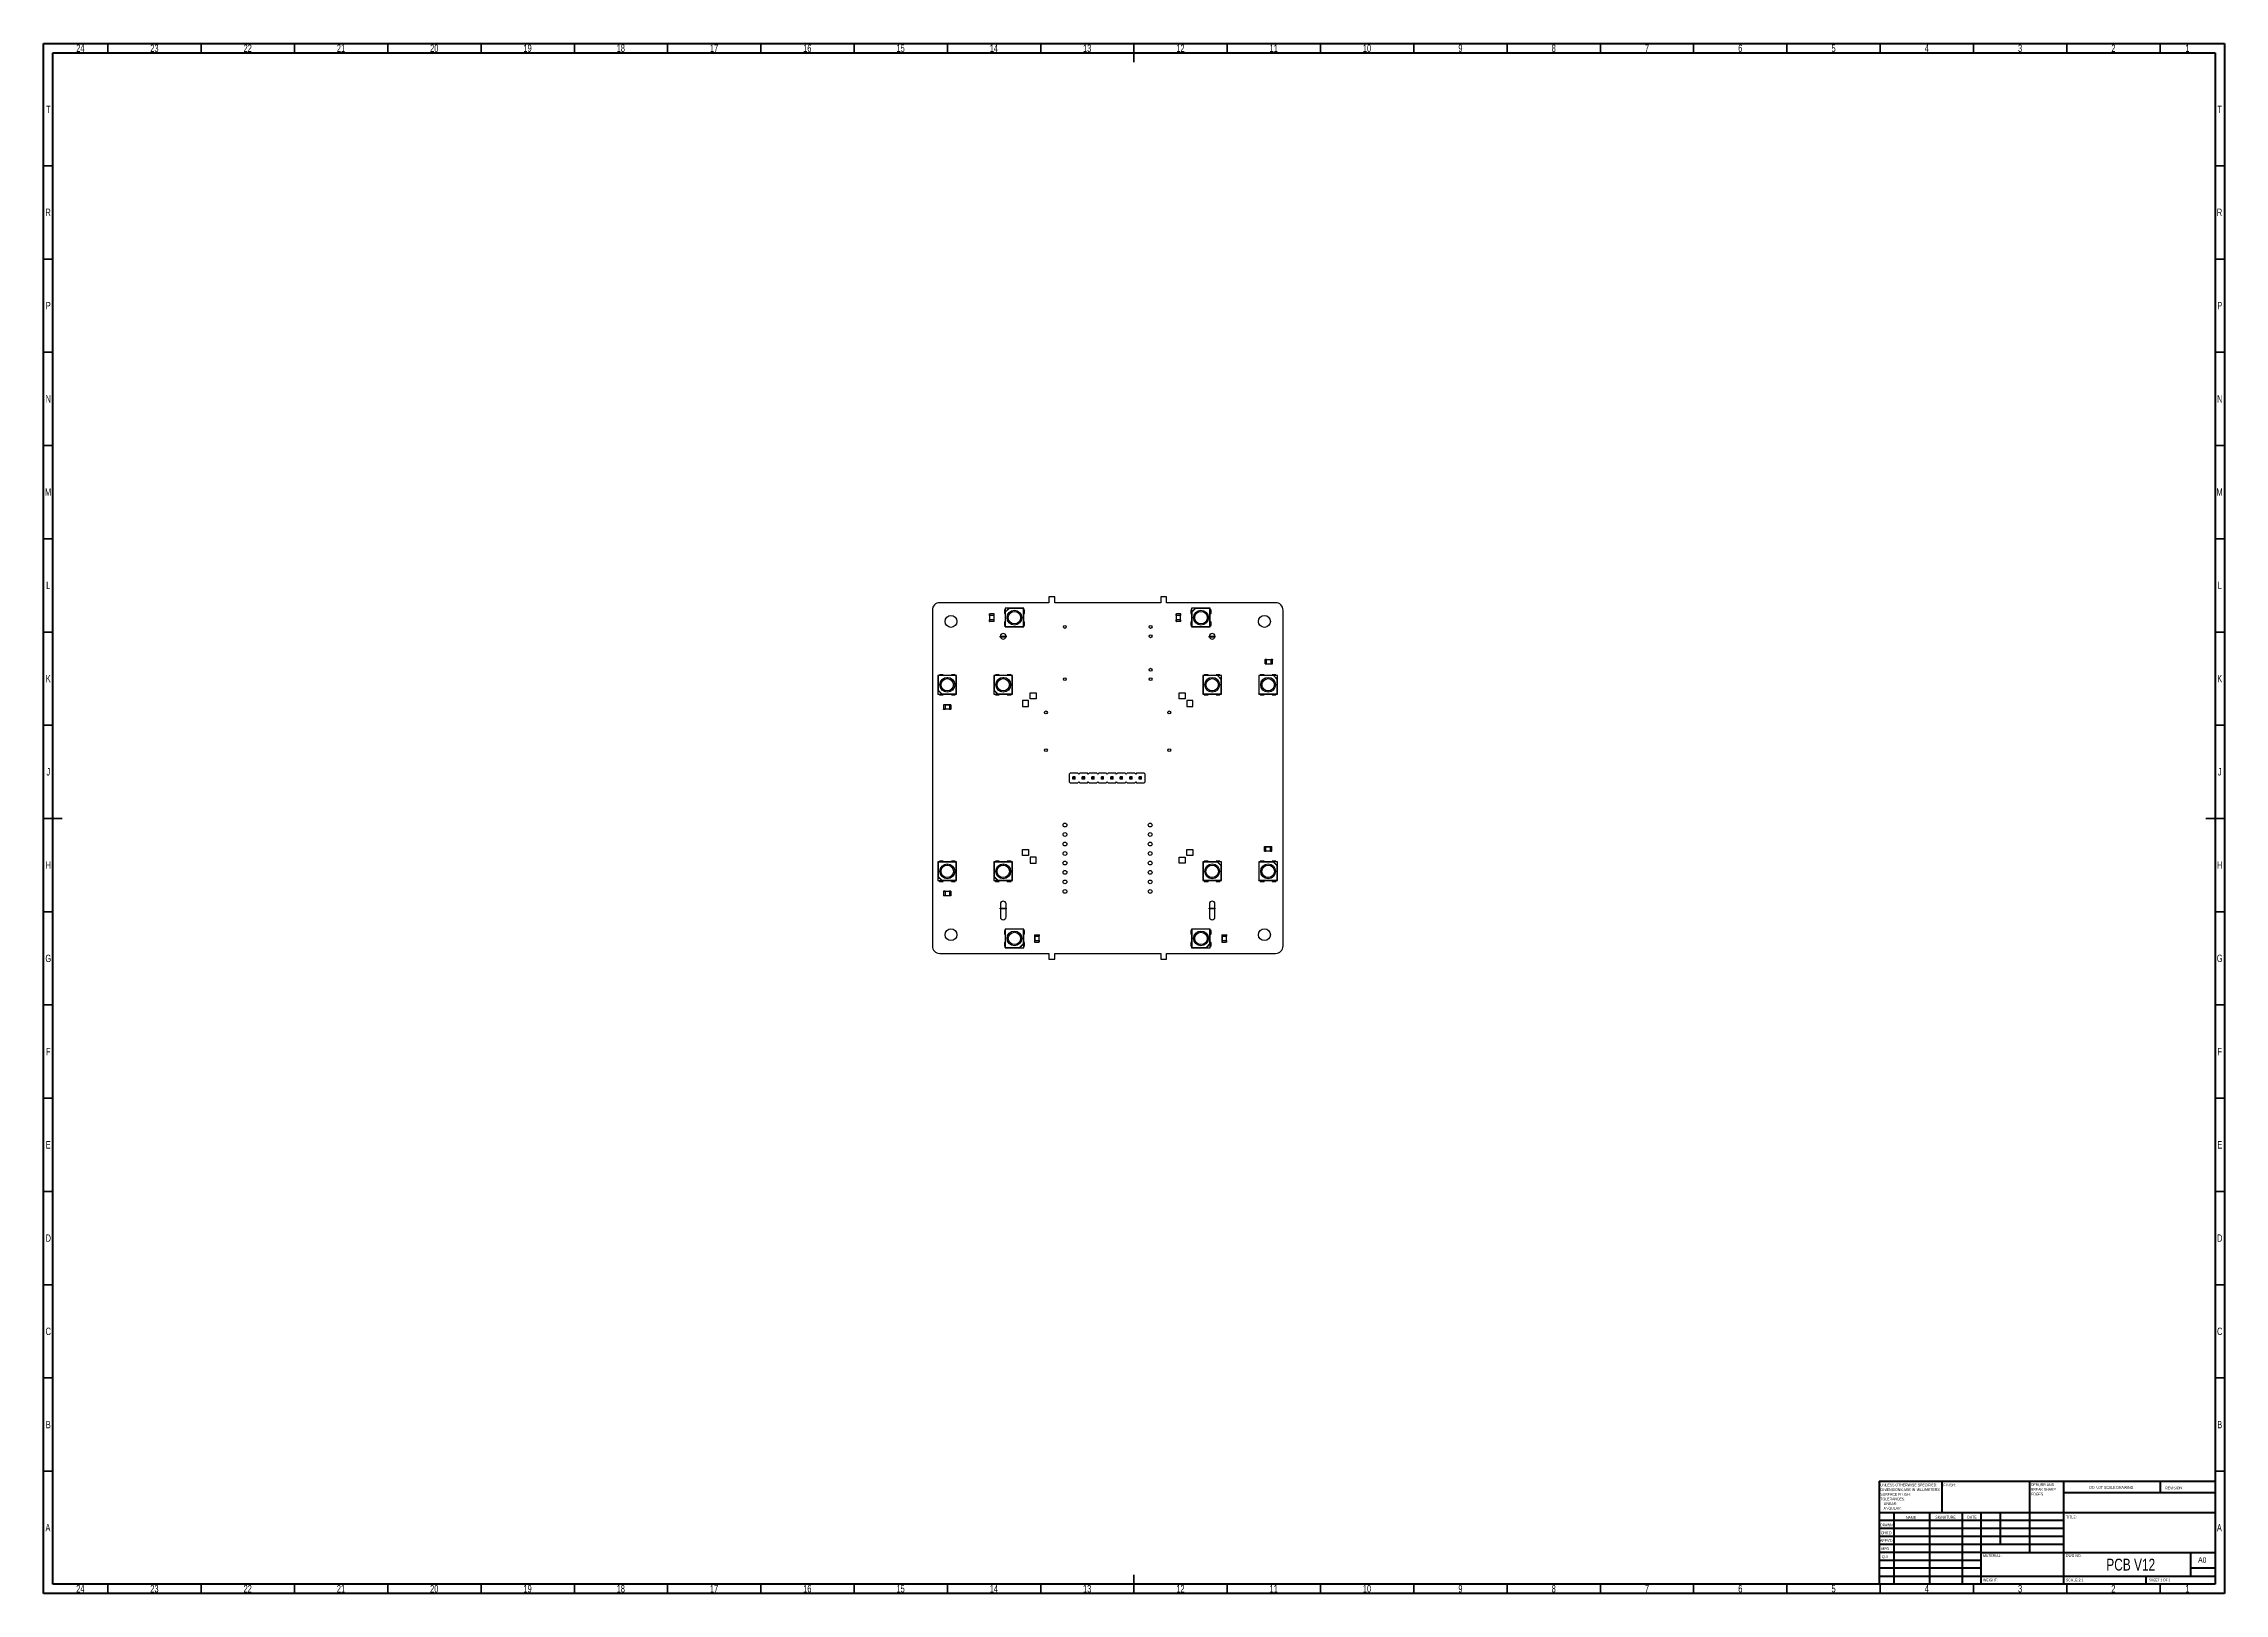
# Model space of a CAD drawing. Header units: millimetres. Extents: x 15 to 1184, y 5 to 836.
import ezdxf

# ---------------------------------------------------------------- set-up
doc = ezdxf.new("R2010")
doc.units = ezdxf.units.MM
doc.styles.add('SLDTEXTSTYLE0', font='TXT', dxfattribs={"width": 0.75})
doc.styles.add('SLDTEXTSTYLE1', font='TXT', dxfattribs={"width": 0.686449})
doc.styles.add('SLDTEXTSTYLE2', font='TXT', dxfattribs={"width": 0.6875})

msp = doc.modelspace()

# ---------------------------------------------------------------- texts
at = {"color": 7, "linetype": 'Continuous', "lineweight": 0}
for s, insert, char_height, attachment_point, style in [('24', (34.7, 835.5), 3.97, 2, 'SLDTEXTSTYLE0'), ('23', (74.4, 835.5), 3.97, 2, 'SLDTEXTSTYLE0'), ('22', (124.4, 835.5), 3.97, 2, 'SLDTEXTSTYLE0'), ('21', (174.4, 835.5), 3.97, 2, 'SLDTEXTSTYLE0'), ('20', (224.4, 835.5), 3.97, 2, 'SLDTEXTSTYLE0'), ('19', (274.4, 835.5), 3.97, 2, 'SLDTEXTSTYLE0'), ('18', (324.4, 835.5), 3.97, 2, 'SLDTEXTSTYLE0'), ('17', (374.4, 835.5), 3.97, 2, 'SLDTEXTSTYLE0'), ('16', (424.4, 835.5), 3.97, 2, 'SLDTEXTSTYLE0'), ('15', (474.4, 835.5), 3.97, 2, 'SLDTEXTSTYLE0'), ('14', (524.4, 835.5), 3.97, 2, 'SLDTEXTSTYLE0'), ('13', (574.4, 835.5), 3.97, 2, 'SLDTEXTSTYLE0'), ('12', (624.4, 835.5), 3.97, 2, 'SLDTEXTSTYLE0'), ('11', (674.4, 835.5), 3.97, 2, 'SLDTEXTSTYLE0'), ('10', (724.4, 835.5), 3.97, 2, 'SLDTEXTSTYLE0'), ('9', (774.5, 835.5), 3.97, 2, 'SLDTEXTSTYLE0'), ('8', (824.5, 835.5), 3.97, 2, 'SLDTEXTSTYLE0'), ('7', (874.5, 835.5), 3.97, 2, 'SLDTEXTSTYLE0'), ('6', (924.5, 835.5), 3.97, 2, 'SLDTEXTSTYLE0'), ('5', (974.5, 835.5), 3.97, 2, 'SLDTEXTSTYLE0'), ('4', (1024.5, 835.5), 3.97, 2, 'SLDTEXTSTYLE0'), ('3', (1074.5, 835.5), 3.97, 2, 'SLDTEXTSTYLE0'), ('2', (1124.5, 835.5), 3.97, 2, 'SLDTEXTSTYLE0'), ('1', (1164.2, 835.5), 3.97, 2, 'SLDTEXTSTYLE0'), ('T', (17.5, 802.7), 3.97, 2, 'SLDTEXTSTYLE0'), ('T', (1181.5, 802.7), 3.97, 2, 'SLDTEXTSTYLE0'), ('R', (17.4, 747.5), 3.97, 2, 'SLDTEXTSTYLE0'), ('R', (1181.4, 747.5), 3.97, 2, 'SLDTEXTSTYLE0'), ('P', (17.5, 697.5), 3.97, 2, 'SLDTEXTSTYLE0'), ('P', (1181.5, 697.5), 3.97, 2, 'SLDTEXTSTYLE0'), ('N', (17.5, 647.5), 3.97, 2, 'SLDTEXTSTYLE0'), ('N', (1181.5, 647.5), 3.97, 2, 'SLDTEXTSTYLE0'), ('M', (17.4, 597.5), 3.97, 2, 'SLDTEXTSTYLE0'), ('M', (1181.4, 597.5), 3.97, 2, 'SLDTEXTSTYLE0'), ('L', (17.5, 547.5), 3.97, 2, 'SLDTEXTSTYLE0'), ('L', (1181.5, 547.5), 3.97, 2, 'SLDTEXTSTYLE0'), ('K', (17.5, 497.5), 3.97, 2, 'SLDTEXTSTYLE0'), ('K', (1181.5, 497.5), 3.97, 2, 'SLDTEXTSTYLE0'), ('J', (17.5, 447.5), 3.97, 2, 'SLDTEXTSTYLE0'), ('J', (1181.5, 447.5), 3.97, 2, 'SLDTEXTSTYLE0'), ('H', (17.5, 397.5), 3.97, 2, 'SLDTEXTSTYLE0'), ('H', (1181.5, 397.5), 3.97, 2, 'SLDTEXTSTYLE0'), ('G', (17.5, 347.5), 3.97, 2, 'SLDTEXTSTYLE0'), ('G', (1181.5, 347.5), 3.97, 2, 'SLDTEXTSTYLE0'), ('F', (17.5, 297.5), 3.97, 2, 'SLDTEXTSTYLE0'), ('F', (1181.5, 297.5), 3.97, 2, 'SLDTEXTSTYLE0'), ('E', (17.5, 247.5), 3.97, 2, 'SLDTEXTSTYLE0'), ('E', (1181.5, 247.5), 3.97, 2, 'SLDTEXTSTYLE0'), ('D', (17.5, 197.5), 3.97, 2, 'SLDTEXTSTYLE0'), ('D', (1181.5, 197.5), 3.97, 2, 'SLDTEXTSTYLE0'), ('C', (17.5, 147.5), 3.97, 2, 'SLDTEXTSTYLE0'), ('C', (1181.5, 147.5), 3.97, 2, 'SLDTEXTSTYLE0'), ('B', (17.5, 97.5), 3.97, 2, 'SLDTEXTSTYLE0'), ('B', (1181.5, 97.5), 3.97, 2, 'SLDTEXTSTYLE0'), ('FINISH:', (1033.4, 63.9), 1.5, 1, 'SLDTEXTSTYLE0'), ('DO NOT SCALE DRAWING', (1111.6, 62.5), 1.5, 1, 'SLDTEXTSTYLE0'), ('REVISION', (1152.3, 62.3), 1.5, 1, 'SLDTEXTSTYLE0'), ('A', (17.3, 42.2), 3.97, 2, 'SLDTEXTSTYLE0'), ('DRAWN', (999.6, 42.4), 1.5, 1, 'SLDTEXTSTYLE1'), ("CHK'D", (999.9, 38.2), 1.5, 1, 'SLDTEXTSTYLE0'), ('NAME', (1013.3, 46.5), 1.5, 1, 'SLDTEXTSTYLE0'), ('SIGNATURE', (1029, 46.6), 1.5, 1, 'SLDTEXTSTYLE0'), ('DATE', (1046.2, 46.6), 1.5, 1, 'SLDTEXTSTYLE0'), ('TITLE:', (1099.1, 46.6), 1.5, 1, 'SLDTEXTSTYLE0'), ('A', (1181.3, 42.2), 3.97, 2, 'SLDTEXTSTYLE0'), ("APPV'D", (999.4, 34.1), 1.5, 1, 'SLDTEXTSTYLE0'), ('MFG', (1000.1, 29.7), 1.5, 1, 'SLDTEXTSTYLE0'), ('Q.A', (1000.5, 25.5), 1.5, 1, 'SLDTEXTSTYLE0'), ('MATERIAL:', (1054.6, 26), 1.5, 1, 'SLDTEXTSTYLE0'), ('DWG NO.', (1099, 26), 1.5, 1, 'SLDTEXTSTYLE0'), ('PCB V12', (1133.8, 23.6), 6.35, 2, 'SLDTEXTSTYLE0'), ('A0', (1169.9, 24.4), 2.91, 1, 'SLDTEXTSTYLE0'), ('WEIGHT:', (1054.6, 12.9), 1.5, 1, 'SLDTEXTSTYLE0'), ('SCALE:2:1', (1099.1, 12.9), 1.5, 1, 'SLDTEXTSTYLE0'), ('SHEET 1 OF 1', (1143.5, 12.9), 1.5, 1, 'SLDTEXTSTYLE2'), ('24', (34.7, 9.5), 3.97, 2, 'SLDTEXTSTYLE0'), ('23', (74.4, 9.5), 3.97, 2, 'SLDTEXTSTYLE0'), ('22', (124.4, 9.5), 3.97, 2, 'SLDTEXTSTYLE0'), ('21', (174.4, 9.5), 3.97, 2, 'SLDTEXTSTYLE0'), ('20', (224.4, 9.5), 3.97, 2, 'SLDTEXTSTYLE0'), ('19', (274.4, 9.5), 3.97, 2, 'SLDTEXTSTYLE0'), ('18', (324.4, 9.5), 3.97, 2, 'SLDTEXTSTYLE0'), ('17', (374.4, 9.5), 3.97, 2, 'SLDTEXTSTYLE0'), ('16', (424.4, 9.5), 3.97, 2, 'SLDTEXTSTYLE0'), ('15', (474.4, 9.5), 3.97, 2, 'SLDTEXTSTYLE0'), ('14', (524.4, 9.5), 3.97, 2, 'SLDTEXTSTYLE0'), ('13', (574.4, 9.5), 3.97, 2, 'SLDTEXTSTYLE0'), ('12', (624.4, 9.5), 3.97, 2, 'SLDTEXTSTYLE0'), ('11', (674.4, 9.5), 3.97, 2, 'SLDTEXTSTYLE0'), ('10', (724.4, 9.5), 3.97, 2, 'SLDTEXTSTYLE0'), ('9', (774.5, 9.5), 3.97, 2, 'SLDTEXTSTYLE0'), ('8', (824.5, 9.5), 3.97, 2, 'SLDTEXTSTYLE0'), ('7', (874.5, 9.5), 3.97, 2, 'SLDTEXTSTYLE0'), ('6', (924.5, 9.5), 3.97, 2, 'SLDTEXTSTYLE0'), ('5', (974.5, 9.5), 3.97, 2, 'SLDTEXTSTYLE0'), ('4', (1024.5, 9.5), 3.97, 2, 'SLDTEXTSTYLE0'), ('3', (1074.5, 9.5), 3.97, 2, 'SLDTEXTSTYLE0'), ('2', (1124.5, 9.5), 3.97, 2, 'SLDTEXTSTYLE0'), ('1', (1164.2, 9.5), 3.97, 2, 'SLDTEXTSTYLE0')]:
    msp.add_mtext(s, dxfattribs=dict(at, insert=insert, char_height=char_height, attachment_point=attachment_point, style=style))

# ---------------------------------------------------------------- blocks, each defined once
blk = doc.blocks.new('SW_NOTE_0')
at = {"color": 0, "linetype": 'Continuous', "lineweight": 0, "char_height": 1.5, "attachment_point": 1, "style": 'SLDTEXTSTYLE0'}
for s, insert in [('UNLESS OTHERWISE SPECIFIED:', (0, 1.9)), ('TOLERANCES:', (0, -5.6)), ('DIMENSIONS ARE IN MILLIMETERS', (0, -0.6)), ('SURFACE FINISH:', (0, -3.1)), ('ANGULAR:', (1.7, -10.6)), ('LINEAR:', (1.7, -8.1))]:
    blk.add_mtext(s, dxfattribs=dict(at, insert=insert))
blk = doc.blocks.new('SW_NOTE_0_1')
at = {"color": 0, "linetype": 'Continuous', "lineweight": 0, "char_height": 1.5, "attachment_point": 1, "style": 'SLDTEXTSTYLE0'}
for s, insert in [('DEBURR AND', (0, 1.9)), ('BREAK SHARP', (0, -0.6)), ('EDGES', (0, -3.1))]:
    blk.add_mtext(s, dxfattribs=dict(at, insert=insert))

# ---------------------------------------------------------------- linework, layer by layer
at = {"color": 7, "linetype": 'Continuous', "lineweight": 70}
for p, q in [((15, 5), (15, 836)), ((15, 836), (1184, 836)), ((20, 10), (20, 831)), ((20, 831), (1179, 831)), ((1179, 831), (1179, 10)), ((1184, 836), (1184, 5)), ((1184, 5), (15, 5)), ((1179, 10), (20, 10))]:
    msp.add_line(p, q, dxfattribs=at)
at = {"color": 7, "linetype": 'Continuous', "lineweight": 35}
for p, q in [((49.5, 831), (49.5, 836)), ((99.5, 831), (99.5, 836)), ((149.5, 831), (149.5, 836)), ((199.5, 831), (199.5, 836)), ((249.5, 831), (249.5, 836)), ((299.5, 831), (299.5, 836)), ((349.5, 831), (349.5, 836)), ((399.5, 831), (399.5, 836)), ((449.5, 831), (449.5, 836)), ((499.5, 831), (499.5, 836)), ((549.5, 831), (549.5, 836)), ((599.5, 836), (599.5, 826)), ((599.5, 831), (599.5, 836)), ((649.5, 831), (649.5, 836)), ((699.5, 831), (699.5, 836)), ((749.5, 831), (749.5, 836)), ((799.5, 831), (799.5, 836)), ((849.5, 831), (849.5, 836)), ((899.5, 831), (899.5, 836)), ((949.5, 831), (949.5, 836)), ((999.5, 831), (999.5, 836)), ((1049.5, 831), (1049.5, 836)), ((1099.5, 831), (1099.5, 836)), ((1149.5, 831), (1149.5, 836)), ((20, 770.5), (15, 770.5)), ((1179, 770.5), (1184, 770.5)), ((20, 720.5), (15, 720.5)), ((1179, 720.5), (1184, 720.5)), ((20, 670.5), (15, 670.5)), ((1179, 670.5), (1184, 670.5)), ((20, 620.5), (15, 620.5)), ((1179, 620.5), (1184, 620.5)), ((20, 570.5), (15, 570.5)), ((1179, 570.5), (1184, 570.5)), ((20, 520.5), (15, 520.5)), ((1179, 520.5), (1184, 520.5)), ((20, 470.5), (15, 470.5)), ((1179, 470.5), (1184, 470.5)), ((15, 420.5), (25, 420.5)), ((20, 420.5), (15, 420.5)), ((1184, 420.5), (1174, 420.5)), ((1179, 420.5), (1184, 420.5)), ((20, 370.5), (15, 370.5)), ((1179, 370.5), (1184, 370.5)), ((20, 320.5), (15, 320.5)), ((1179, 320.5), (1184, 320.5)), ((20, 270.5), (15, 270.5)), ((1179, 270.5), (1184, 270.5)), ((20, 220.5), (15, 220.5)), ((1179, 220.5), (1184, 220.5)), ((20, 170.5), (15, 170.5)), ((1179, 170.5), (1184, 170.5)), ((20, 120.5), (15, 120.5)), ((1179, 120.5), (1184, 120.5)), ((20, 70.5), (15, 70.5)), ((1179, 70.5), (1184, 70.5)), ((599.5, 5), (599.5, 15)), ((49.5, 10), (49.5, 5)), ((99.5, 10), (99.5, 5)), ((149.5, 10), (149.5, 5)), ((199.5, 10), (199.5, 5)), ((249.5, 10), (249.5, 5)), ((299.5, 10), (299.5, 5)), ((349.5, 10), (349.5, 5)), ((399.5, 10), (399.5, 5)), ((449.5, 10), (449.5, 5)), ((499.5, 10), (499.5, 5)), ((549.5, 10), (549.5, 5)), ((599.5, 10), (599.5, 5)), ((649.5, 10), (649.5, 5)), ((699.5, 10), (699.5, 5)), ((749.5, 10), (749.5, 5)), ((799.5, 10), (799.5, 5)), ((849.5, 10), (849.5, 5)), ((899.5, 10), (899.5, 5)), ((949.5, 10), (949.5, 5)), ((999.5, 10), (999.5, 5)), ((1049.5, 10), (1049.5, 5)), ((1099.5, 10), (1099.5, 5)), ((1149.5, 10), (1149.5, 5))]:
    msp.add_line(p, q, dxfattribs=at)
at = {"color": 7, "linetype": 'Continuous', "lineweight": 25}
for p, q in [((557, 539.4), (553.8, 539.4)), ((553.8, 539.4), (553.8, 536.2)), ((557, 536.2), (557, 539.4)), ((613.8, 539.4), (613.8, 536.2)), ((617, 539.4), (613.8, 539.4)), ((617, 536.2), (617, 539.4)), ((491.4, 532.2), (491.4, 352.2)), ((553.8, 536.2), (495.4, 536.2)), ((522.1, 529.4), (522.1, 530.2)), ((522.1, 530.2), (522.2, 530.2)), ((522.1, 529.4), (522.2, 529.4)), ((522.1, 526.2), (522.1, 527)), ((522.1, 527), (522.2, 527)), ((522.1, 526.2), (522.2, 526.2)), ((522.2, 529.4), (522.2, 530.2)), ((524.5, 530.2), (522.2, 530.2)), ((524.5, 529.4), (522.2, 529.4)), ((522.2, 527), (522.2, 529.4)), ((522.2, 526.2), (522.2, 527)), ((524.5, 527), (522.2, 527)), ((524.5, 526.2), (522.2, 526.2)), ((522.3, 527), (522.3, 529.4)), ((524.5, 529.4), (524.5, 530.2)), ((524.6, 530.2), (524.5, 530.2)), ((524.6, 529.4), (524.5, 529.4)), ((524.5, 527), (524.5, 529.4)), ((524.5, 527), (524.5, 529.4)), ((524.5, 526.2), (524.5, 527)), ((524.6, 527), (524.5, 527)), ((524.6, 526.2), (524.5, 526.2)), ((524.6, 529.4), (524.6, 530.2)), ((524.6, 526.2), (524.6, 527)), ((530, 532.4), (530, 530.4)), ((530, 532.4), (530.1, 532.4)), ((530, 530.4), (530.1, 530.4)), ((530.1, 532.4), (530.1, 530.4)), ((530.4, 532.4), (530.1, 532.4)), ((530.1, 530.4), (530.4, 530.4)), ((532.4, 533.2), (530.4, 531.2)), ((530.4, 533.2), (530.4, 531.2)), ((532.4, 533.2), (530.4, 533.2)), ((530.5, 531.1), (530.4, 531.2)), ((530.4, 531.2), (530.4, 523.2)), ((532.5, 533.1), (530.5, 531.1)), ((530.5, 531.1), (530.5, 523.4)), ((532.5, 533.1), (532.4, 533.2)), ((540.4, 533.2), (532.4, 533.2)), ((540.2, 533.1), (532.5, 533.1)), ((539.3, 528.2), (538.7, 528.2)), ((540.4, 533.2), (540.2, 533.1)), ((540.2, 523.4), (540.2, 533.1)), ((540.4, 523.2), (540.4, 533.2)), ((540.7, 532.4), (540.4, 532.4)), ((540.4, 530.4), (540.7, 530.4)), ((540.7, 530.4), (540.7, 532.4)), ((540.7, 532.4), (540.8, 532.4)), ((540.7, 530.4), (540.8, 530.4)), ((540.8, 530.4), (540.8, 532.4)), ((613.8, 536.2), (557, 536.2)), ((675.4, 536.2), (617, 536.2)), ((622.1, 529.4), (622.1, 530.2)), ((622.1, 530.2), (622.2, 530.2)), ((622.1, 529.4), (622.2, 529.4)), ((622.1, 526.2), (622.1, 527)), ((622.1, 527), (622.2, 527)), ((622.1, 526.2), (622.2, 526.2)), ((622.2, 529.4), (622.2, 530.2)), ((624.5, 530.2), (622.2, 530.2)), ((624.5, 529.4), (622.2, 529.4)), ((622.2, 527), (622.2, 529.4)), ((622.2, 526.2), (622.2, 527)), ((624.5, 527), (622.2, 527)), ((624.5, 526.2), (622.2, 526.2)), ((622.3, 527), (622.3, 529.4)), ((624.5, 529.4), (624.5, 530.2)), ((624.6, 530.2), (624.5, 530.2)), ((624.6, 529.4), (624.5, 529.4)), ((624.5, 527), (624.5, 529.4)), ((624.5, 527), (624.5, 529.4)), ((624.5, 526.2), (624.5, 527)), ((624.6, 527), (624.5, 527)), ((624.6, 526.2), (624.5, 526.2)), ((624.6, 529.4), (624.6, 530.2)), ((624.6, 526.2), (624.6, 527)), ((630, 532.4), (630, 530.4)), ((630, 532.4), (630.1, 532.4)), ((630, 530.4), (630.1, 530.4)), ((630.1, 532.4), (630.1, 530.4)), ((630.4, 532.4), (630.1, 532.4)), ((630.1, 530.4), (630.4, 530.4)), ((632.4, 533.2), (630.4, 531.2)), ((630.4, 533.2), (630.4, 531.2)), ((632.4, 533.2), (630.4, 533.2)), ((630.5, 531.1), (630.4, 531.2)), ((630.4, 531.2), (630.4, 523.2)), ((632.5, 533.1), (630.5, 531.1)), ((630.5, 531.1), (630.5, 523.4)), ((632.5, 533.1), (632.4, 533.2)), ((640.4, 533.2), (632.4, 533.2)), ((640.2, 533.1), (632.5, 533.1)), ((639.3, 528.2), (638.7, 528.2)), ((640.4, 533.2), (640.2, 533.1)), ((640.2, 523.4), (640.2, 533.1)), ((640.4, 523.2), (640.4, 533.2)), ((640.7, 532.4), (640.4, 532.4)), ((640.4, 530.4), (640.7, 530.4)), ((640.7, 530.4), (640.7, 532.4)), ((640.7, 532.4), (640.8, 532.4)), ((640.7, 530.4), (640.8, 530.4)), ((640.8, 530.4), (640.8, 532.4)), ((679.4, 352.2), (679.4, 532.2)), ((527.8, 517.8), (527.8, 518.2)), ((527.8, 518.2), (530.9, 518.2)), ((530.9, 517.8), (527.8, 517.8)), ((530, 526), (530, 524)), ((530, 526), (530.1, 526)), ((530, 524), (530.1, 524)), ((530.1, 526), (530.1, 524)), ((530.4, 526), (530.1, 526)), ((530.1, 524), (530.4, 524)), ((530.4, 523.2), (530.5, 523.4)), ((530.4, 523.2), (540.4, 523.2)), ((530.5, 523.4), (540.2, 523.4)), ((530.9, 518.2), (530.9, 517.8)), ((540.4, 523.2), (540.2, 523.4)), ((540.7, 526), (540.4, 526)), ((540.4, 524), (540.7, 524)), ((540.7, 524), (540.7, 526)), ((540.7, 526), (540.8, 526)), ((540.7, 524), (540.8, 524)), ((540.8, 524), (540.8, 526)), ((630, 526), (630, 524)), ((630, 526), (630.1, 526)), ((630, 524), (630.1, 524)), ((630.1, 526), (630.1, 524)), ((630.4, 526), (630.1, 526)), ((630.1, 524), (630.4, 524)), ((630.4, 523.2), (630.5, 523.4)), ((630.4, 523.2), (640.4, 523.2)), ((630.5, 523.4), (640.2, 523.4)), ((639.8, 518.2), (642.9, 518.2)), ((639.8, 517.8), (639.8, 518.2)), ((642.9, 517.8), (639.8, 517.8)), ((640.4, 523.2), (640.2, 523.4)), ((640.7, 526), (640.4, 526)), ((640.4, 524), (640.7, 524)), ((640.7, 524), (640.7, 526)), ((640.7, 526), (640.8, 526)), ((640.7, 524), (640.8, 524)), ((640.8, 524), (640.8, 526)), ((642.9, 518.2), (642.9, 517.8)), ((669.8, 505.9), (670.6, 505.9)), ((669.8, 505.9), (669.8, 505.8)), ((669.8, 505.8), (670.6, 505.8)), ((669.8, 503.5), (669.8, 505.8)), ((669.8, 503.4), (669.8, 503.5)), ((669.8, 503.5), (670.6, 503.5)), ((669.8, 503.4), (670.6, 503.4)), ((670.6, 505.9), (670.6, 505.8)), ((670.6, 503.5), (670.6, 505.8)), ((670.6, 505.8), (673, 505.8)), ((670.6, 505.7), (673, 505.7)), ((670.6, 503.4), (670.6, 503.5)), ((670.6, 503.5), (673, 503.5)), ((670.6, 503.5), (673, 503.5)), ((673, 505.9), (673.8, 505.9)), ((673, 505.9), (673, 505.8)), ((673, 505.8), (673.8, 505.8)), ((673, 503.5), (673, 505.8)), ((673, 503.5), (673.8, 503.5)), ((673, 503.4), (673, 503.5)), ((673, 503.4), (673.8, 503.4)), ((673.8, 505.9), (673.8, 505.8)), ((673.8, 503.5), (673.8, 505.8)), ((673.8, 503.4), (673.8, 503.5)), ((494.4, 497.2), (494.5, 497.1)), ((504.4, 497.2), (494.4, 497.2)), ((494.4, 497.2), (494.4, 489.3)), ((504.2, 497.1), (494.5, 497.1)), ((494.5, 497.1), (494.5, 489.4)), ((495.2, 497.5), (495.2, 497.6)), ((497.2, 497.6), (495.2, 497.6)), ((497.2, 497.5), (495.2, 497.5)), ((495.2, 497.5), (495.2, 497.2)), ((497.2, 497.5), (497.2, 497.6)), ((497.2, 497.2), (497.2, 497.5)), ((499.4, 496.2), (499.4, 495.6)), ((501.6, 497.5), (501.6, 497.6)), ((503.6, 497.6), (501.6, 497.6)), ((503.6, 497.5), (501.6, 497.5)), ((501.6, 497.5), (501.6, 497.2)), ((503.6, 497.5), (503.6, 497.6)), ((503.6, 497.2), (503.6, 497.5)), ((504.4, 497.2), (504.2, 497.1)), ((504.2, 487.4), (504.2, 497.1)), ((504.4, 487.2), (504.4, 497.2)), ((524.4, 497.2), (524.4, 489.3)), ((524.4, 497.2), (524.5, 497.1)), ((534.4, 497.2), (524.4, 497.2)), ((524.5, 497.1), (524.5, 489.4)), ((534.2, 497.1), (524.5, 497.1)), ((525.2, 497.5), (525.2, 497.6)), ((527.2, 497.6), (525.2, 497.6)), ((527.2, 497.5), (525.2, 497.5)), ((525.2, 497.5), (525.2, 497.2)), ((527.2, 497.5), (527.2, 497.6)), ((527.2, 497.2), (527.2, 497.5)), ((529.4, 496.2), (529.4, 495.6)), ((531.6, 497.5), (531.6, 497.6)), ((533.6, 497.6), (531.6, 497.6)), ((533.6, 497.5), (531.6, 497.5)), ((531.6, 497.5), (531.6, 497.2)), ((533.6, 497.5), (533.6, 497.6)), ((533.6, 497.2), (533.6, 497.5)), ((534.4, 497.2), (534.2, 497.1)), ((534.2, 487.4), (534.2, 497.1)), ((534.4, 487.2), (534.4, 497.2)), ((636.4, 497.2), (636.5, 497.1)), ((644.3, 497.2), (636.4, 497.2)), ((636.4, 497.2), (636.4, 487.2)), ((644.2, 497.1), (636.5, 497.1)), ((636.5, 497.1), (636.5, 487.4)), ((637.2, 497.6), (637.2, 497.5)), ((639.2, 497.6), (637.2, 497.6)), ((639.2, 497.5), (637.2, 497.5)), ((637.2, 497.5), (637.2, 497.2)), ((639.2, 497.6), (639.2, 497.5)), ((639.2, 497.2), (639.2, 497.5)), ((643.6, 497.6), (643.6, 497.5)), ((645.6, 497.6), (643.6, 497.6)), ((645.6, 497.5), (643.6, 497.5)), ((643.6, 497.5), (643.6, 497.2)), ((644.2, 497.1), (644.3, 497.2)), ((646.2, 495.1), (644.2, 497.1)), ((646.4, 495.2), (644.3, 497.2)), ((646.4, 497.2), (644.3, 497.2)), ((645.6, 497.6), (645.6, 497.5)), ((645.6, 497.2), (645.6, 497.5)), ((646.2, 495.1), (646.4, 495.2)), ((646.2, 487.4), (646.2, 495.1)), ((646.4, 495.2), (646.4, 497.2)), ((646.4, 487.2), (646.4, 495.2)), ((666.4, 497.2), (666.5, 497.1)), ((666.4, 497.2), (666.4, 487.2)), ((674.3, 497.2), (666.4, 497.2)), ((666.5, 497.1), (666.5, 487.4)), ((674.2, 497.1), (666.5, 497.1)), ((667.2, 497.6), (667.2, 497.5)), ((669.2, 497.6), (667.2, 497.6)), ((669.2, 497.5), (667.2, 497.5)), ((667.2, 497.5), (667.2, 497.2)), ((669.2, 497.6), (669.2, 497.5)), ((669.2, 497.2), (669.2, 497.5)), ((675.6, 497.6), (673.6, 497.6)), ((673.6, 497.6), (673.6, 497.5)), ((675.6, 497.5), (673.6, 497.5)), ((673.6, 497.5), (673.6, 497.2)), ((674.2, 497.1), (674.3, 497.2)), ((676.2, 495.1), (674.2, 497.1)), ((676.4, 495.2), (674.3, 497.2)), ((676.4, 497.2), (674.3, 497.2)), ((675.6, 497.6), (675.6, 497.5)), ((675.6, 497.2), (675.6, 497.5)), ((676.2, 495.1), (676.4, 495.2)), ((676.2, 487.4), (676.2, 495.1)), ((676.4, 495.2), (676.4, 497.2)), ((676.4, 487.2), (676.4, 495.2)), ((494.5, 489.4), (494.4, 489.3)), ((494.4, 489.3), (496.4, 487.2)), ((494.4, 489.3), (494.4, 487.2)), ((494.4, 487.2), (496.4, 487.2)), ((494.5, 489.4), (496.5, 487.4)), ((495.2, 487.2), (495.2, 486.9)), ((495.2, 486.9), (497.2, 486.9)), ((495.2, 486.8), (495.2, 486.9)), ((495.2, 486.8), (497.2, 486.8)), ((496.5, 487.4), (496.4, 487.2)), ((496.4, 487.2), (504.4, 487.2)), ((496.5, 487.4), (504.2, 487.4)), ((497.2, 486.9), (497.2, 487.2)), ((497.2, 486.8), (497.2, 486.9)), ((498.2, 481.5), (497.4, 481.5)), ((497.4, 481.5), (497.4, 481.4)), ((498.2, 481.4), (497.4, 481.4)), ((497.4, 481.4), (497.4, 479.1)), ((498.2, 481.5), (498.2, 481.4)), ((498.2, 481.4), (498.2, 479.1)), ((500.6, 481.4), (498.2, 481.4)), ((500.6, 481.3), (498.2, 481.3)), ((500.6, 481.5), (500.6, 481.4)), ((501.4, 481.5), (500.6, 481.5)), ((500.6, 481.4), (500.6, 479.1)), ((501.4, 481.4), (500.6, 481.4)), ((501.4, 481.5), (501.4, 481.4)), ((501.4, 481.4), (501.4, 479.1)), ((501.6, 487.2), (501.6, 486.9)), ((501.6, 486.9), (503.6, 486.9)), ((501.6, 486.8), (501.6, 486.9)), ((501.6, 486.8), (503.6, 486.8)), ((503.6, 486.9), (503.6, 487.2)), ((503.6, 486.8), (503.6, 486.9)), ((504.4, 487.2), (504.2, 487.4)), ((524.5, 489.4), (524.4, 489.3)), ((524.4, 489.3), (526.4, 487.2)), ((524.4, 489.3), (524.4, 487.2)), ((524.4, 487.2), (526.4, 487.2)), ((524.5, 489.4), (526.5, 487.4)), ((525.2, 487.2), (525.2, 486.9)), ((525.2, 486.8), (525.2, 486.9)), ((525.2, 486.9), (527.2, 486.9)), ((525.2, 486.8), (527.2, 486.8)), ((526.5, 487.4), (526.4, 487.2)), ((526.4, 487.2), (534.4, 487.2)), ((526.5, 487.4), (534.2, 487.4)), ((527.2, 486.9), (527.2, 487.2)), ((527.2, 486.8), (527.2, 486.9)), ((531.6, 487.2), (531.6, 486.9)), ((531.6, 486.9), (533.6, 486.9)), ((531.6, 486.8), (531.6, 486.9)), ((531.6, 486.8), (533.6, 486.8)), ((533.6, 486.9), (533.6, 487.2)), ((533.6, 486.8), (533.6, 486.9)), ((534.4, 487.2), (534.2, 487.4)), ((543, 483.8), (539.8, 483.8)), ((539.8, 483.8), (539.8, 480.6)), ((539.8, 480.6), (543, 480.6)), ((543, 480.6), (543, 483.8)), ((543.8, 487.8), (547, 487.8)), ((543.8, 484.6), (543.8, 487.8)), ((547, 484.6), (543.8, 484.6)), ((547, 487.8), (547, 484.6)), ((623.8, 487.8), (627, 487.8)), ((623.8, 484.6), (623.8, 487.8)), ((627, 484.6), (623.8, 484.6)), ((627, 487.8), (627, 484.6)), ((631, 483.8), (627.8, 483.8)), ((627.8, 483.8), (627.8, 480.6)), ((627.8, 480.6), (631, 480.6)), ((631, 480.6), (631, 483.8)), ((636.4, 487.2), (636.5, 487.4)), ((636.4, 487.2), (646.4, 487.2)), ((636.5, 487.4), (646.2, 487.4)), ((637.2, 487.2), (637.2, 486.9)), ((637.2, 486.9), (639.2, 486.9)), ((637.2, 486.9), (637.2, 486.8)), ((637.2, 486.8), (639.2, 486.8)), ((639.2, 486.9), (639.2, 487.2)), ((639.2, 486.9), (639.2, 486.8)), ((641.4, 488.3), (641.4, 488.9)), ((643.6, 487.2), (643.6, 486.9)), ((643.6, 486.9), (645.6, 486.9)), ((643.6, 486.9), (643.6, 486.8)), ((643.6, 486.8), (645.6, 486.8)), ((645.6, 486.9), (645.6, 487.2)), ((645.6, 486.9), (645.6, 486.8)), ((646.4, 487.2), (646.2, 487.4)), ((666.4, 487.2), (666.5, 487.4)), ((666.4, 487.2), (676.4, 487.2)), ((666.5, 487.4), (676.2, 487.4)), ((667.2, 487.2), (667.2, 486.9)), ((667.2, 486.9), (669.2, 486.9)), ((667.2, 486.9), (667.2, 486.8)), ((667.2, 486.8), (669.2, 486.8)), ((669.2, 486.9), (669.2, 487.2)), ((669.2, 486.9), (669.2, 486.8)), ((671.4, 488.3), (671.4, 488.9)), ((673.6, 487.2), (673.6, 486.9)), ((673.6, 486.9), (675.6, 486.9)), ((673.6, 486.9), (673.6, 486.8)), ((673.6, 486.8), (675.6, 486.8)), ((675.6, 486.9), (675.6, 487.2)), ((675.6, 486.9), (675.6, 486.8)), ((676.4, 487.2), (676.2, 487.4)), ((497.4, 479), (497.4, 479.1)), ((498.2, 479.1), (497.4, 479.1)), ((498.2, 479), (497.4, 479)), ((498.2, 479), (498.2, 479.1)), ((500.6, 479.1), (498.2, 479.1)), ((500.6, 479.1), (498.2, 479.1)), ((501.4, 479.1), (500.6, 479.1)), ((500.6, 479), (500.6, 479.1)), ((501.4, 479), (500.6, 479)), ((501.4, 479), (501.4, 479.1)), ((565.3, 444.8), (564.8, 444.3)), ((564.8, 444.3), (564.8, 440.2)), ((569.4, 444.8), (565.3, 444.8)), ((569.9, 444.3), (569.4, 444.8)), ((570.4, 444.8), (569.9, 444.3)), ((574.5, 444.8), (570.4, 444.8)), ((575, 444.3), (574.5, 444.8)), ((575.5, 444.8), (575, 444.3)), ((579.6, 444.8), (575.5, 444.8)), ((580.1, 444.3), (579.6, 444.8)), ((580.6, 444.8), (580.1, 444.3)), ((584.6, 444.8), (580.6, 444.8)), ((585.1, 444.3), (584.6, 444.8)), ((585.7, 444.8), (585.1, 444.3)), ((589.7, 444.8), (585.7, 444.8)), ((590.2, 444.3), (589.7, 444.8)), ((590.7, 444.8), (590.2, 444.3)), ((594.8, 444.8), (590.7, 444.8)), ((595.3, 444.3), (594.8, 444.8)), ((595.8, 444.8), (595.3, 444.3)), ((599.9, 444.8), (595.8, 444.8)), ((600.4, 444.3), (599.9, 444.8)), ((600.9, 444.8), (600.4, 444.3)), ((605, 444.8), (600.9, 444.8)), ((605.5, 444.3), (605, 444.8)), ((605.5, 440.2), (605.5, 444.3)), ((564.8, 440.2), (565.3, 439.7)), ((565.3, 439.7), (569.4, 439.7)), ((566.7, 442.9), (567, 442.6)), ((568, 442.9), (566.7, 442.9)), ((566.7, 441.6), (566.7, 442.9)), ((566.7, 441.6), (567, 441.9)), ((568, 441.6), (566.7, 441.6)), ((567, 441.9), (567, 442.6)), ((567.7, 442.6), (567, 442.6)), ((567.7, 441.9), (567, 441.9)), ((568, 442.9), (567.7, 442.6)), ((567.7, 441.9), (567.7, 442.6)), ((568, 441.6), (567.7, 441.9)), ((568, 441.6), (568, 442.9)), ((569.4, 439.7), (569.9, 440.2)), ((569.9, 440.2), (570.4, 439.7)), ((570.4, 439.7), (574.5, 439.7)), ((571.8, 441.6), (571.8, 442.9)), ((571.8, 442.9), (572.1, 442.6)), ((573.1, 442.9), (571.8, 442.9)), ((571.8, 441.6), (572.1, 441.9)), ((573.1, 441.6), (571.8, 441.6)), ((572.1, 441.9), (572.1, 442.6)), ((572.8, 442.6), (572.1, 442.6)), ((572.8, 441.9), (572.1, 441.9)), ((573.1, 442.9), (572.8, 442.6)), ((572.8, 441.9), (572.8, 442.6)), ((573.1, 441.6), (572.8, 441.9)), ((573.1, 441.6), (573.1, 442.9)), ((574.5, 439.7), (575, 440.2)), ((575, 440.2), (575.5, 439.7)), ((575.5, 439.7), (579.6, 439.7)), ((576.9, 442.9), (577.2, 442.6)), ((578.2, 442.9), (576.9, 442.9)), ((576.9, 441.6), (576.9, 442.9)), ((576.9, 441.6), (577.2, 441.9)), ((578.2, 441.6), (576.9, 441.6)), ((577.2, 441.9), (577.2, 442.6)), ((577.8, 442.6), (577.2, 442.6)), ((577.8, 441.9), (577.2, 441.9)), ((578.2, 442.9), (577.8, 442.6)), ((577.8, 441.9), (577.8, 442.6)), ((578.2, 441.6), (577.8, 441.9)), ((578.2, 441.6), (578.2, 442.9)), ((579.6, 439.7), (580.1, 440.2)), ((580.1, 440.2), (580.6, 439.7)), ((580.6, 439.7), (584.6, 439.7)), ((582, 442.9), (582.3, 442.6)), ((583.2, 442.9), (582, 442.9)), ((582, 441.6), (582, 442.9)), ((582, 441.6), (582.3, 441.9)), ((583.2, 441.6), (582, 441.6)), ((582.3, 441.9), (582.3, 442.6)), ((582.9, 442.6), (582.3, 442.6)), ((582.9, 441.9), (582.3, 441.9)), ((583.2, 442.9), (582.9, 442.6)), ((582.9, 441.9), (582.9, 442.6)), ((583.2, 441.6), (582.9, 441.9)), ((583.2, 441.6), (583.2, 442.9)), ((584.6, 439.7), (585.1, 440.2)), ((585.1, 440.2), (585.7, 439.7)), ((585.7, 439.7), (589.7, 439.7)), ((587, 442.9), (587.4, 442.6)), ((588.3, 442.9), (587, 442.9)), ((587, 441.6), (587, 442.9)), ((587, 441.6), (587.4, 441.9)), ((588.3, 441.6), (587, 441.6)), ((587.4, 441.9), (587.4, 442.6)), ((588, 442.6), (587.4, 442.6)), ((588, 441.9), (587.4, 441.9)), ((588.3, 442.9), (588, 442.6)), ((588, 441.9), (588, 442.6)), ((588.3, 441.6), (588, 441.9)), ((588.3, 441.6), (588.3, 442.9)), ((589.7, 439.7), (590.2, 440.2)), ((590.2, 440.2), (590.7, 439.7)), ((590.7, 439.7), (594.8, 439.7)), ((592.1, 442.9), (592.4, 442.6)), ((593.4, 442.9), (592.1, 442.9)), ((592.1, 441.6), (592.1, 442.9)), ((592.1, 441.6), (592.4, 441.9)), ((593.4, 441.6), (592.1, 441.6)), ((593.1, 442.6), (592.4, 442.6)), ((592.4, 441.9), (592.4, 442.6)), ((593.1, 441.9), (592.4, 441.9)), ((593.4, 442.9), (593.1, 442.6)), ((593.1, 441.9), (593.1, 442.6)), ((593.4, 441.6), (593.1, 441.9)), ((593.4, 441.6), (593.4, 442.9)), ((594.8, 439.7), (595.3, 440.2)), ((595.3, 440.2), (595.8, 439.7)), ((595.8, 439.7), (599.9, 439.7)), ((597.2, 441.6), (597.2, 442.9)), ((597.2, 442.9), (597.5, 442.6)), ((598.5, 442.9), (597.2, 442.9)), ((597.2, 441.6), (597.5, 441.9)), ((598.5, 441.6), (597.2, 441.6)), ((597.5, 441.9), (597.5, 442.6)), ((598.2, 442.6), (597.5, 442.6)), ((598.2, 441.9), (597.5, 441.9)), ((598.5, 442.9), (598.2, 442.6)), ((598.2, 441.9), (598.2, 442.6)), ((598.5, 441.6), (598.2, 441.9)), ((598.5, 441.6), (598.5, 442.9)), ((599.9, 439.7), (600.4, 440.2)), ((600.4, 440.2), (600.9, 439.7)), ((600.9, 439.7), (605, 439.7)), ((602.3, 441.6), (602.3, 442.9)), ((602.3, 442.9), (602.6, 442.6)), ((603.6, 442.9), (602.3, 442.9)), ((602.3, 441.6), (602.6, 441.9)), ((603.6, 441.6), (602.3, 441.6)), ((602.6, 441.9), (602.6, 442.6)), ((603.2, 442.6), (602.6, 442.6)), ((603.2, 441.9), (602.6, 441.9)), ((603.6, 442.9), (603.2, 442.6)), ((603.2, 441.9), (603.2, 442.6)), ((603.6, 441.6), (603.2, 441.9)), ((603.6, 441.6), (603.6, 442.9)), ((605, 439.7), (605.5, 440.2)), ((495.2, 397.5), (495.2, 397.6)), ((497.2, 397.6), (495.2, 397.6)), ((497.2, 397.5), (495.2, 397.5)), ((495.2, 397.5), (495.2, 397.2)), ((497.2, 397.5), (497.2, 397.6)), ((497.2, 397.2), (497.2, 397.5)), ((501.6, 397.5), (501.6, 397.6)), ((503.6, 397.6), (501.6, 397.6)), ((503.6, 397.5), (501.6, 397.5)), ((501.6, 397.5), (501.6, 397.2)), ((503.6, 397.5), (503.6, 397.6)), ((503.6, 397.2), (503.6, 397.5)), ((525.2, 397.5), (525.2, 397.6)), ((527.2, 397.6), (525.2, 397.6)), ((527.2, 397.5), (525.2, 397.5)), ((525.2, 397.5), (525.2, 397.2)), ((527.2, 397.5), (527.2, 397.6)), ((527.2, 397.2), (527.2, 397.5)), ((531.6, 397.5), (531.6, 397.6)), ((533.6, 397.6), (531.6, 397.6)), ((533.6, 397.5), (531.6, 397.5)), ((531.6, 397.5), (531.6, 397.2)), ((533.6, 397.5), (533.6, 397.6)), ((533.6, 397.2), (533.6, 397.5)), ((539.8, 403.8), (543, 403.8)), ((539.8, 400.6), (539.8, 403.8)), ((543, 400.6), (539.8, 400.6)), ((543, 403.8), (543, 400.6)), ((547, 399.8), (543.8, 399.8)), ((543.8, 399.8), (543.8, 396.6)), ((547, 396.6), (547, 399.8)), ((623.8, 399.8), (627, 399.8)), ((623.8, 396.6), (623.8, 399.8)), ((627, 399.8), (627, 396.6)), ((627.8, 403.8), (631, 403.8)), ((627.8, 400.6), (627.8, 403.8)), ((631, 400.6), (627.8, 400.6)), ((631, 403.8), (631, 400.6)), ((639.2, 397.6), (637.2, 397.6)), ((637.2, 397.6), (637.2, 397.5)), ((639.2, 397.5), (637.2, 397.5)), ((637.2, 397.5), (637.2, 397.2)), ((639.2, 397.6), (639.2, 397.5)), ((639.2, 397.2), (639.2, 397.5)), ((643.6, 397.6), (643.6, 397.5)), ((645.6, 397.6), (643.6, 397.6)), ((645.6, 397.5), (643.6, 397.5)), ((643.6, 397.5), (643.6, 397.2)), ((645.6, 397.6), (645.6, 397.5)), ((645.6, 397.2), (645.6, 397.5)), ((669.2, 397.6), (667.2, 397.6)), ((667.2, 397.6), (667.2, 397.5)), ((669.2, 397.5), (667.2, 397.5)), ((667.2, 397.5), (667.2, 397.2)), ((669.2, 397.6), (669.2, 397.5)), ((669.2, 397.2), (669.2, 397.5)), ((669.4, 405.5), (670.2, 405.5)), ((669.4, 405.5), (669.4, 405.4)), ((669.4, 405.4), (670.2, 405.4)), ((669.4, 403.1), (669.4, 405.4)), ((669.4, 403), (669.4, 403.1)), ((669.4, 403.1), (670.2, 403.1)), ((669.4, 403), (670.2, 403)), ((670.2, 405.5), (670.2, 405.4)), ((670.2, 403.1), (670.2, 405.4)), ((670.2, 405.4), (672.6, 405.4)), ((670.2, 405.3), (672.6, 405.3)), ((670.2, 403), (670.2, 403.1)), ((670.2, 403.1), (672.6, 403.1)), ((670.2, 403.1), (672.6, 403.1)), ((672.6, 405.5), (673.4, 405.5)), ((672.6, 405.5), (672.6, 405.4)), ((672.6, 405.4), (673.4, 405.4)), ((672.6, 403.1), (672.6, 405.4)), ((672.6, 403.1), (673.4, 403.1)), ((672.6, 403), (672.6, 403.1)), ((672.6, 403), (673.4, 403)), ((673.4, 405.5), (673.4, 405.4)), ((673.4, 403.1), (673.4, 405.4)), ((673.4, 403), (673.4, 403.1)), ((673.6, 397.6), (673.6, 397.5)), ((675.6, 397.6), (673.6, 397.6)), ((675.6, 397.5), (673.6, 397.5)), ((673.6, 397.5), (673.6, 397.2)), ((675.6, 397.6), (675.6, 397.5)), ((675.6, 397.2), (675.6, 397.5)), ((494.4, 397.2), (494.5, 397.1)), ((504.4, 397.2), (494.4, 397.2)), ((494.4, 397.2), (494.4, 389.3)), ((494.5, 389.4), (494.4, 389.3)), ((494.4, 389.3), (496.4, 387.2)), ((494.4, 389.3), (494.4, 387.2)), ((494.4, 387.2), (496.4, 387.2)), ((504.2, 397.1), (494.5, 397.1)), ((494.5, 397.1), (494.5, 389.4)), ((494.5, 389.4), (496.5, 387.4)), ((495.2, 387.2), (495.2, 386.9)), ((495.2, 386.8), (495.2, 386.9)), ((495.2, 386.9), (497.2, 386.9)), ((495.2, 386.8), (497.2, 386.8)), ((496.5, 387.4), (496.4, 387.2)), ((496.4, 387.2), (504.4, 387.2)), ((496.5, 387.4), (504.2, 387.4)), ((497.2, 386.9), (497.2, 387.2)), ((497.2, 386.8), (497.2, 386.9)), ((499.4, 396.2), (499.4, 395.6)), ((501.6, 387.2), (501.6, 386.9)), ((501.6, 386.9), (503.6, 386.9)), ((501.6, 386.8), (501.6, 386.9)), ((501.6, 386.8), (503.6, 386.8)), ((503.6, 386.9), (503.6, 387.2)), ((503.6, 386.8), (503.6, 386.9)), ((504.4, 397.2), (504.2, 397.1)), ((504.2, 387.4), (504.2, 397.1)), ((504.4, 387.2), (504.2, 387.4)), ((504.4, 387.2), (504.4, 397.2)), ((524.4, 397.2), (524.4, 389.3)), ((524.4, 397.2), (524.5, 397.1)), ((534.4, 397.2), (524.4, 397.2)), ((524.5, 389.4), (524.4, 389.3)), ((524.4, 389.3), (526.4, 387.2)), ((524.4, 389.3), (524.4, 387.2)), ((524.4, 387.2), (526.4, 387.2)), ((524.5, 397.1), (524.5, 389.4)), ((534.2, 397.1), (524.5, 397.1)), ((524.5, 389.4), (526.5, 387.4)), ((525.2, 387.2), (525.2, 386.9)), ((525.2, 386.9), (527.2, 386.9)), ((525.2, 386.8), (525.2, 386.9)), ((525.2, 386.8), (527.2, 386.8)), ((526.5, 387.4), (526.4, 387.2)), ((526.4, 387.2), (534.4, 387.2)), ((526.5, 387.4), (534.2, 387.4)), ((527.2, 386.9), (527.2, 387.2)), ((527.2, 386.8), (527.2, 386.9)), ((529.4, 396.2), (529.4, 395.6)), ((531.6, 387.2), (531.6, 386.9)), ((531.6, 386.9), (533.6, 386.9)), ((531.6, 386.8), (531.6, 386.9)), ((531.6, 386.8), (533.6, 386.8)), ((533.6, 386.9), (533.6, 387.2)), ((533.6, 386.8), (533.6, 386.9)), ((534.4, 397.2), (534.2, 397.1)), ((534.2, 387.4), (534.2, 397.1)), ((534.4, 387.2), (534.2, 387.4)), ((534.4, 387.2), (534.4, 397.2)), ((543.8, 396.6), (547, 396.6)), ((627, 396.6), (623.8, 396.6)), ((636.4, 397.2), (636.5, 397.1)), ((636.4, 397.2), (636.4, 387.2)), ((644.3, 397.2), (636.4, 397.2)), ((636.4, 387.2), (636.5, 387.4)), ((636.4, 387.2), (646.4, 387.2)), ((636.5, 397.1), (636.5, 387.4)), ((644.2, 397.1), (636.5, 397.1)), ((636.5, 387.4), (646.2, 387.4)), ((637.2, 387.2), (637.2, 386.9)), ((637.2, 386.9), (639.2, 386.9)), ((637.2, 386.9), (637.2, 386.8)), ((637.2, 386.8), (639.2, 386.8)), ((639.2, 386.9), (639.2, 387.2)), ((639.2, 386.9), (639.2, 386.8)), ((641.4, 388.3), (641.4, 388.9)), ((643.6, 387.2), (643.6, 386.9)), ((643.6, 386.9), (645.6, 386.9)), ((643.6, 386.9), (643.6, 386.8)), ((643.6, 386.8), (645.6, 386.8)), ((644.2, 397.1), (644.3, 397.2)), ((646.2, 395.1), (644.2, 397.1)), ((646.4, 395.2), (644.3, 397.2)), ((646.4, 397.2), (644.3, 397.2)), ((645.6, 386.9), (645.6, 387.2)), ((645.6, 386.9), (645.6, 386.8)), ((646.2, 395.1), (646.4, 395.2)), ((646.2, 387.4), (646.2, 395.1)), ((646.4, 387.2), (646.2, 387.4)), ((646.4, 395.2), (646.4, 397.2)), ((646.4, 387.2), (646.4, 395.2)), ((666.4, 397.2), (666.5, 397.1)), ((666.4, 397.2), (666.4, 387.2)), ((674.3, 397.2), (666.4, 397.2)), ((666.4, 387.2), (666.5, 387.4)), ((666.4, 387.2), (676.4, 387.2)), ((666.5, 397.1), (666.5, 387.4)), ((674.2, 397.1), (666.5, 397.1)), ((666.5, 387.4), (676.2, 387.4)), ((667.2, 387.2), (667.2, 386.9)), ((667.2, 386.9), (669.2, 386.9)), ((667.2, 386.9), (667.2, 386.8)), ((667.2, 386.8), (669.2, 386.8)), ((669.2, 386.9), (669.2, 387.2)), ((669.2, 386.9), (669.2, 386.8)), ((671.4, 388.3), (671.4, 388.9)), ((673.6, 387.2), (673.6, 386.9)), ((673.6, 386.9), (675.6, 386.9)), ((673.6, 386.9), (673.6, 386.8)), ((673.6, 386.8), (675.6, 386.8)), ((674.2, 397.1), (674.3, 397.2)), ((676.2, 395.1), (674.2, 397.1)), ((676.4, 395.2), (674.3, 397.2)), ((676.4, 397.2), (674.3, 397.2)), ((675.6, 386.9), (675.6, 387.2)), ((675.6, 386.9), (675.6, 386.8)), ((676.2, 395.1), (676.4, 395.2)), ((676.2, 387.4), (676.2, 395.1)), ((676.4, 387.2), (676.2, 387.4)), ((676.4, 395.2), (676.4, 397.2)), ((676.4, 387.2), (676.4, 395.2)), ((498.2, 381.5), (497.4, 381.5)), ((497.4, 381.5), (497.4, 381.4)), ((498.2, 381.4), (497.4, 381.4)), ((497.4, 381.4), (497.4, 379.1)), ((498.2, 379.1), (497.4, 379.1)), ((497.4, 379), (497.4, 379.1)), ((498.2, 379), (497.4, 379)), ((498.2, 381.5), (498.2, 381.4)), ((498.2, 381.4), (498.2, 379.1)), ((500.6, 381.4), (498.2, 381.4)), ((500.6, 381.3), (498.2, 381.3)), ((498.2, 379), (498.2, 379.1)), ((500.6, 379.1), (498.2, 379.1)), ((500.6, 379.1), (498.2, 379.1)), ((501.4, 381.5), (500.6, 381.5)), ((500.6, 381.5), (500.6, 381.4)), ((501.4, 381.4), (500.6, 381.4)), ((500.6, 381.4), (500.6, 379.1)), ((501.4, 379.1), (500.6, 379.1)), ((500.6, 379), (500.6, 379.1)), ((501.4, 379), (500.6, 379)), ((501.4, 381.5), (501.4, 381.4)), ((501.4, 381.4), (501.4, 379.1)), ((501.4, 379), (501.4, 379.1)), ((527.9, 374.7), (527.9, 372.4)), ((530.9, 372.4), (530.9, 374.7)), ((639.9, 374.7), (639.9, 372.4)), ((642.9, 372.4), (642.9, 374.7)), ((527.8, 372.4), (530.9, 372.4)), ((527.8, 372), (527.8, 372.4)), ((530.9, 372), (527.8, 372)), ((527.9, 372), (527.9, 367.7)), ((530.9, 372.4), (530.9, 372)), ((530.9, 367.7), (530.9, 372)), ((639.8, 372), (639.8, 372.4)), ((639.8, 372.4), (642.9, 372.4)), ((642.9, 372), (639.8, 372)), ((639.9, 372), (639.9, 367.7)), ((642.9, 372.4), (642.9, 372)), ((642.9, 367.7), (642.9, 372)), ((530, 360.4), (530, 358.4)), ((530.1, 360.4), (530, 360.4)), ((530.1, 358.4), (530, 358.4)), ((530, 354), (530, 352)), ((530.1, 354), (530, 354)), ((530.1, 352), (530, 352)), ((530.1, 360.4), (530.1, 358.4)), ((530.4, 360.4), (530.1, 360.4)), ((530.1, 358.4), (530.4, 358.4)), ((530.1, 354), (530.1, 352)), ((530.4, 354), (530.1, 354)), ((530.1, 352), (530.4, 352)), ((530.4, 361.2), (530.5, 361.1)), ((540.4, 361.2), (530.4, 361.2)), ((530.4, 361.2), (530.4, 351.2)), ((530.4, 351.2), (530.5, 351.4)), ((530.4, 351.2), (538.3, 351.2)), ((540.2, 361.1), (530.5, 361.1)), ((530.5, 361.1), (530.5, 351.4)), ((530.5, 351.4), (538.2, 351.4)), ((531.4, 356.2), (532, 356.2)), ((538.2, 351.4), (540.2, 353.4)), ((538.2, 351.4), (538.3, 351.2)), ((538.3, 351.2), (540.4, 353.3)), ((538.3, 351.2), (540.4, 351.2)), ((540.4, 361.2), (540.2, 361.1)), ((540.2, 353.4), (540.2, 361.1)), ((540.2, 353.4), (540.4, 353.3)), ((540.4, 353.3), (540.4, 361.2)), ((540.7, 360.4), (540.4, 360.4)), ((540.4, 358.4), (540.7, 358.4)), ((540.7, 354), (540.4, 354)), ((540.4, 351.2), (540.4, 353.3)), ((540.4, 352), (540.7, 352)), ((540.7, 358.4), (540.7, 360.4)), ((540.8, 360.4), (540.7, 360.4)), ((540.8, 358.4), (540.7, 358.4)), ((540.7, 352), (540.7, 354)), ((540.8, 354), (540.7, 354)), ((540.8, 352), (540.7, 352)), ((540.8, 358.4), (540.8, 360.4)), ((540.8, 352), (540.8, 354)), ((546.1, 358.2), (546.1, 357.4)), ((546.1, 358.2), (546.2, 358.2)), ((546.1, 357.4), (546.2, 357.4)), ((546.1, 355), (546.2, 355)), ((546.1, 355), (546.1, 354.2)), ((546.1, 354.2), (546.2, 354.2)), ((546.2, 358.2), (546.2, 357.4)), ((546.2, 358.2), (548.5, 358.2)), ((546.2, 357.4), (548.5, 357.4)), ((546.2, 357.4), (546.2, 355)), ((546.2, 355), (546.2, 354.2)), ((546.2, 355), (548.5, 355)), ((546.2, 354.2), (548.5, 354.2)), ((546.3, 357.4), (546.3, 355)), ((548.5, 358.2), (548.5, 357.4)), ((548.6, 358.2), (548.5, 358.2)), ((548.6, 357.4), (548.5, 357.4)), ((548.5, 357.4), (548.5, 355)), ((548.5, 357.4), (548.5, 355)), ((548.5, 355), (548.5, 354.2)), ((548.6, 355), (548.5, 355)), ((548.6, 354.2), (548.5, 354.2)), ((548.6, 358.2), (548.6, 357.4)), ((548.6, 355), (548.6, 354.2)), ((630, 360.4), (630, 358.4)), ((630.1, 360.4), (630, 360.4)), ((630.1, 358.4), (630, 358.4)), ((630, 354), (630, 352)), ((630.1, 354), (630, 354)), ((630.1, 352), (630, 352)), ((630.1, 360.4), (630.1, 358.4)), ((630.4, 360.4), (630.1, 360.4)), ((630.1, 358.4), (630.4, 358.4)), ((630.1, 354), (630.1, 352)), ((630.4, 354), (630.1, 354)), ((630.1, 352), (630.4, 352)), ((630.4, 361.2), (630.5, 361.1)), ((630.4, 361.2), (630.4, 351.2)), ((640.4, 361.2), (630.4, 361.2)), ((630.4, 351.2), (630.5, 351.4)), ((630.4, 351.2), (638.3, 351.2)), ((630.5, 361.1), (630.5, 351.4)), ((640.2, 361.1), (630.5, 361.1)), ((630.5, 351.4), (638.2, 351.4)), ((631.4, 356.2), (632, 356.2)), ((638.2, 351.4), (640.2, 353.4)), ((638.2, 351.4), (638.3, 351.2)), ((638.3, 351.2), (640.4, 353.3)), ((638.3, 351.2), (640.4, 351.2)), ((640.4, 361.2), (640.2, 361.1)), ((640.2, 353.4), (640.2, 361.1)), ((640.2, 353.4), (640.4, 353.3)), ((640.4, 353.3), (640.4, 361.2)), ((640.7, 360.4), (640.4, 360.4)), ((640.4, 358.4), (640.7, 358.4)), ((640.7, 354), (640.4, 354)), ((640.4, 351.2), (640.4, 353.3)), ((640.4, 352), (640.7, 352)), ((640.7, 358.4), (640.7, 360.4)), ((640.8, 360.4), (640.7, 360.4)), ((640.8, 358.4), (640.7, 358.4)), ((640.7, 352), (640.7, 354)), ((640.8, 354), (640.7, 354)), ((640.8, 352), (640.7, 352)), ((640.8, 358.4), (640.8, 360.4)), ((640.8, 352), (640.8, 354)), ((646.5, 358.2), (646.5, 357.4)), ((646.5, 358.2), (646.6, 358.2)), ((646.5, 357.4), (646.6, 357.4)), ((646.5, 355), (646.5, 354.2)), ((646.5, 355), (646.6, 355)), ((646.5, 354.2), (646.6, 354.2)), ((646.6, 358.2), (646.6, 357.4)), ((646.6, 358.2), (648.9, 358.2)), ((646.6, 357.4), (648.9, 357.4)), ((646.6, 357.4), (646.6, 355)), ((646.6, 355), (646.6, 354.2)), ((646.6, 355), (648.9, 355)), ((646.6, 354.2), (648.9, 354.2)), ((646.7, 357.4), (646.7, 355)), ((648.9, 358.2), (648.9, 357.4)), ((649, 358.2), (648.9, 358.2)), ((649, 357.4), (648.9, 357.4)), ((648.9, 357.4), (648.9, 355)), ((648.9, 357.4), (648.9, 355)), ((648.9, 355), (648.9, 354.2)), ((649, 355), (648.9, 355)), ((649, 354.2), (648.9, 354.2)), ((649, 358.2), (649, 357.4)), ((649, 355), (649, 354.2)), ((495.4, 348.2), (553.8, 348.2)), ((553.8, 348.2), (553.8, 345)), ((553.8, 345), (557, 345)), ((557, 348.2), (613.8, 348.2)), ((557, 345), (557, 348.2)), ((613.8, 348.2), (613.8, 345)), ((613.8, 345), (617, 345)), ((617, 345), (617, 348.2)), ((617, 348.2), (675.4, 348.2))]:
    msp.add_line(p, q, dxfattribs=at)
at = {"color": 7, "linetype": 'Continuous', "lineweight": 50}
for p, q in [((999, 65.2), (1179, 65.2)), ((999, 65.2), (999, 10)), ((1032.8, 48.2), (1032.8, 65.2)), ((1079.6, 65.2), (1079.6, 27)), ((1097.8, 65.2), (1097.8, 10)), ((1179, 58.9), (1097.8, 58.9)), ((1149.8, 58.9), (1149.8, 65.2)), ((1179, 48.2), (999, 48.2)), ((1006.8, 48.2), (1006.8, 10)), ((1026, 48.2), (1026, 10)), ((1043.4, 48.2), (1043.4, 10)), ((1053.6, 10), (1053.6, 48.2)), ((1064, 31.2), (1064, 48.2)), ((1097.8, 44), (999, 44)), ((1097.8, 39.8), (999, 39.8)), ((1097.8, 35.5), (999, 35.5)), ((1097.8, 31.2), (999, 31.2)), ((1053.6, 27), (999, 27)), ((1053.6, 27), (1179, 27)), ((1166, 14.2), (1166, 27)), ((1053.6, 22.7), (999, 22.7)), ((1053.6, 18.5), (999, 18.5)), ((999, 14.2), (1179, 14.2)), ((1142, 10), (1142, 14.2)), ((1179, 18.5), (1166, 18.5))]:
    msp.add_line(p, q, dxfattribs=at)
at = {"color": 7, "linetype": 'Continuous', "lineweight": 25}
for centre, radius in [((501.4, 526.2), 3.2), ((535.4, 528.2), 3.97), ((535.4, 528.2), 3.33), ((635.4, 528.2), 3.97), ((635.4, 528.2), 3.33), ((669.4, 526.2), 3.2), ((562.4, 523.2), 0.762), ((608.4, 523.2), 0.762), ((608.4, 518.2), 0.762), ((499.4, 492.2), 3.97), ((499.4, 492.2), 3.33), ((529.4, 492.2), 3.97), ((529.4, 492.2), 3.33), ((562.4, 495.2), 0.762), ((608.4, 500.3), 0.762), ((608.4, 495.2), 0.762), ((641.4, 492.2), 3.97), ((641.4, 492.2), 3.33), ((671.4, 492.2), 3.97), ((671.4, 492.2), 3.33), ((552.3, 477.4), 0.762), ((618.4, 477.4), 0.762), ((552.3, 457.1), 0.762), ((618.4, 457.1), 0.762), ((562.5, 417), 1.02), ((562.5, 411.9), 1.02), ((608.2, 417), 1.02), ((608.2, 411.9), 1.02), ((562.5, 406.8), 1.02), ((562.5, 401.7), 1.02), ((562.5, 396.6), 1.02), ((608.2, 406.8), 1.02), ((608.2, 401.7), 1.02), ((608.2, 396.6), 1.02), ((499.4, 392.2), 3.97), ((499.4, 392.2), 3.33), ((529.4, 392.2), 3.97), ((529.4, 392.2), 3.33), ((562.5, 391.6), 1.02), ((562.5, 386.5), 1.02), ((608.2, 391.6), 1.02), ((608.2, 386.5), 1.02), ((641.4, 392.2), 3.97), ((641.4, 392.2), 3.33), ((671.4, 392.2), 3.97), ((671.4, 392.2), 3.33), ((562.5, 381.4), 1.02), ((608.2, 381.4), 1.02), ((501.4, 358.2), 3.2), ((535.4, 356.2), 3.97), ((535.4, 356.2), 3.33), ((635.4, 356.2), 3.97), ((635.4, 356.2), 3.33), ((669.4, 358.2), 3.2)]:
    msp.add_circle(centre, radius, dxfattribs=at)
for centre, radius, start, end in [((495.4, 532.2), 4, 90, 180), ((675.4, 532.2), 4, 0, 90), ((529.4, 518.2), 1.5, 0, 180), ((529.4, 518.2), 1.5, 195.466, 344.534), ((641.4, 518.2), 1.5, 0, 180), ((641.4, 518.2), 1.5, 195.466, 344.534), ((529.4, 374.7), 1.5, 0, 180), ((641.4, 374.7), 1.5, 0, 180), ((529.4, 367.7), 1.5, 180, 0), ((641.4, 367.7), 1.5, 180, 0), ((495.4, 352.2), 4, 180, 270), ((675.4, 352.2), 4, 270, 0)]:
    msp.add_arc(centre, radius, start, end, dxfattribs=at)

# ---------------------------------------------------------------- block references
at = {"color": 7, "linetype": 'Continuous', "lineweight": 0}
for name, p in [('SW_NOTE_0', (999.6, 62)), ('SW_NOTE_0_1', (1080.3, 62.1))]:
    msp.add_blockref(name, p, dxfattribs=at)

msp.set_redraw_order([(e.dxf.handle, doc.entitydb.next_handle()) for e in msp.query("TEXT MTEXT ATTDEF DIMENSION ARC_DIMENSION")])  # texts and dimensions are drawn at this point

doc.saveas('drawing.dxf')
